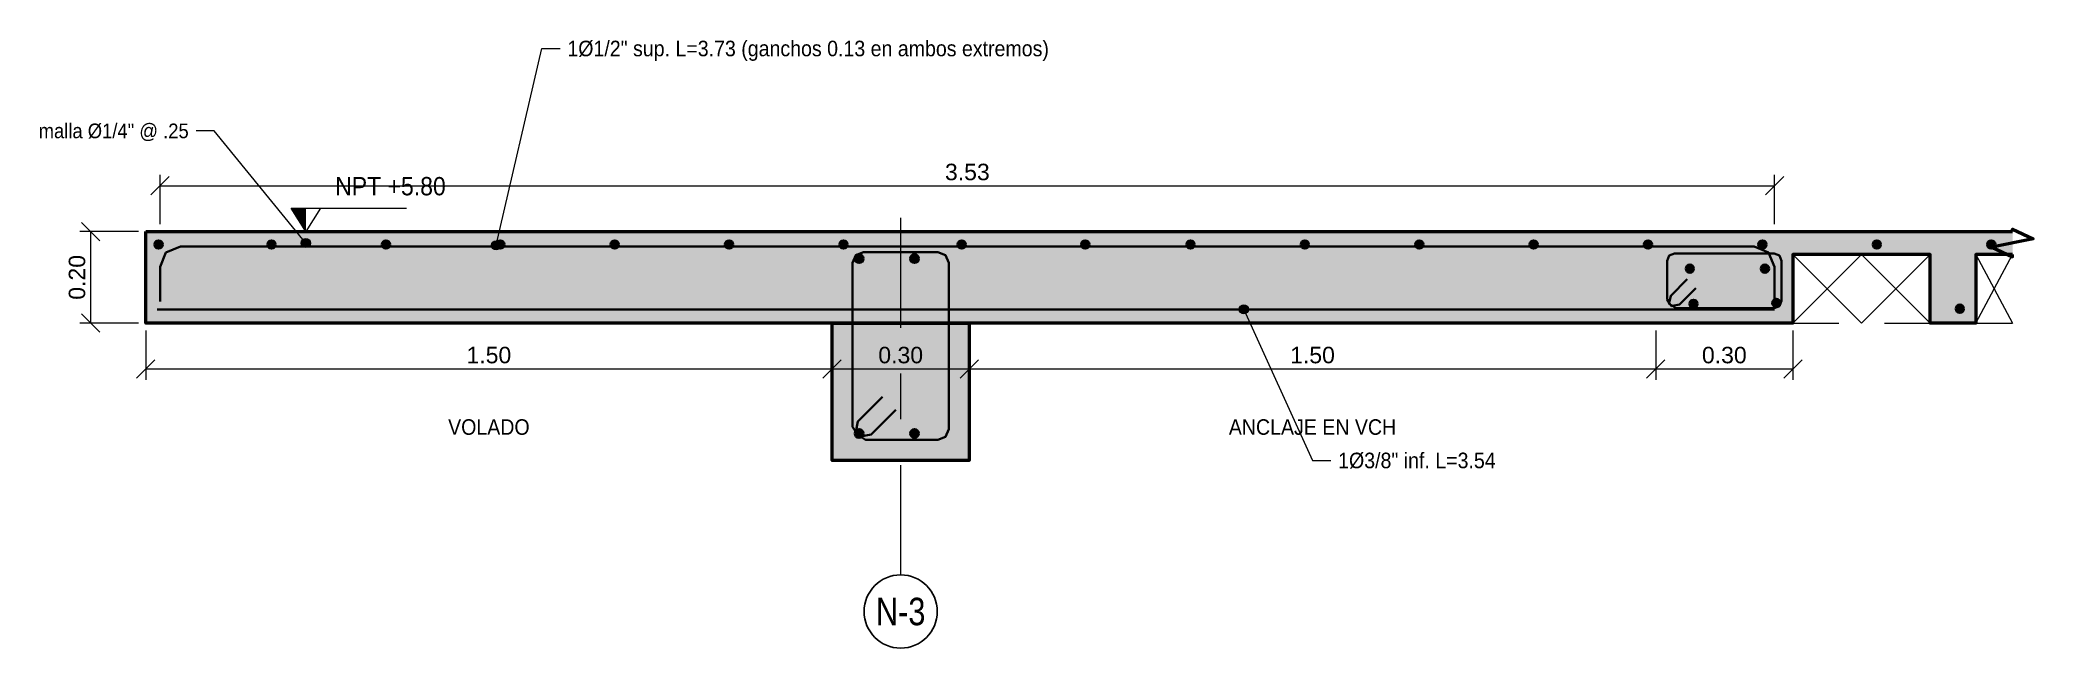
# Model space of a CAD drawing. Header units: metres. Extents: x -3 to 125, y -40 to 31.
# Drawn here: x 60.634 to 64.99, y -0.71 to 0.619 of the extents above; entities that cross this region are included whole.
import ezdxf
from ezdxf.enums import TextEntityAlignment as Align

# ---------------------------------------------------------------- set-up
doc = ezdxf.new("R2010")
doc.units = ezdxf.units.M
doc.linetypes.add('EJE20', pattern=[0.35, 0.24, -0.04, 0.03, -0.04])
doc.linetypes.add('OCULTA20', pattern=[0.09, 0.06, -0.03])
for name, color, linetype, lineweight in [('E-ACERO', 1, 'Continuous', 35), ('E-ACERO-TXT', 7, 'Continuous', 18), ('E-CORTE', 7, 'Continuous', 50), ('E-CORTE-ACH', 254, 'Continuous', 0), ('E-COTA', 7, 'Continuous', 13), ('E-EJES', 1, 'Continuous', 18), ('E-EJES-ID', 7, 'Continuous', 25), ('E-NIVEL', 7, 'Continuous', 18), ('E-PROYECCION', 8, 'Continuous', 18), ('E-TEXTO', 7, 'Continuous', 18)]:
    doc.layers.add(name, color=color, linetype=linetype, lineweight=lineweight)
doc.styles.add('ARIAL', font='arial.ttf')
doc.dimstyles.new('COTA20', dxfattribs={"dimtxt": 0.036, "dimasz": 0.024, "dimexe": 0.024, "dimexo": 0.016, "dimgap": 0.012, "dimtad": 1, "dimzin": 0, "dimdsep": 46, "dimtxsty": 'ARIAL', "dimtsz": 0.02, "dimcen": 2.5, "dimclrd": 7, "dimclre": 7, "dimclrt": 7, "dimazin": 3, "dimtfac": 1, "dimtmove": 2, "dimatfit": 3, "dimlwd": 13, "dimlwe": 13})

msp = doc.modelspace()

# ---------------------------------------------------------------- texts
at = {"layer": 'E-ACERO-TXT', "style": 'ARIAL', "width": 0.9}
for s, p in [('1Ø1/2" sup. L=3.73 (ganchos 0.13 en ambos extremos)', (61.7866, 0.6)), ('1Ø3/8" inf. L=3.54', (63.471, -0.3))]:
    msp.add_text(s, height=0.034, dxfattribs=at).set_placement(p, align=Align.MIDDLE_LEFT)
msp.add_text('malla Ø1/4" @ .25', height=0.032, dxfattribs=at).set_placement((60.959, 0.42), align=Align.MIDDLE_RIGHT)
at = {"layer": 'E-EJES-ID', "style": 'ARIAL', "width": 0.8}
msp.add_text('N-3', height=0.06, dxfattribs=at).set_placement((62.515, -0.63), align=Align.MIDDLE_CENTER)
at = {"layer": 'E-NIVEL', "style": 'ARIAL', "width": 0.9}
msp.add_text('NPT +5.80', height=0.04, dxfattribs=at).set_placement((61.279, 0.2672), align=Align.BOTTOM_LEFT)
at = {"layer": 'E-TEXTO', "style": 'ARIAL', "width": 0.9}
for s, p in [('VOLADO', (61.615, -0.21)), ('ANCLAJE EN VCH', (63.415, -0.21))]:
    msp.add_text(s, height=0.034, dxfattribs=at).set_placement(p, align=Align.TOP_CENTER)

# ---------------------------------------------------------------- dimensions: what is measured, and where the dimension line sits
at = {"layer": 'E-COTA'}
for base, p1, p2 in [((60.8963, 0.3), (60.8963, 0.2), (64.425, 0.2)), ((60.865, -0.1), (60.865, 0), (62.365, 0)), ((62.365, -0.1), (62.365, 0), (62.665, 0)), ((62.665, -0.1), (62.665, 0), (64.165, 0)), ((64.165, -0.1), (64.165, 0), (64.465, 0))]:
    msp.add_linear_dim(base=base, p1=p1, p2=p2, dimstyle='COTA20', override={"dimdec": 2}, dxfattribs=at).render()
msp.add_linear_dim(base=(60.745, 0), p1=(60.865, 0), p2=(60.865, 0.2), angle=90, dimstyle='COTA20', override={"dimdec": 2}, dxfattribs=at).render()

# ---------------------------------------------------------------- hatches: boundary and pattern name
at = {"layer": 'E-ACERO'}
h = msp.add_hatch(color=256, dxfattribs=at)
edge = h.paths.add_edge_path()
edge.add_arc((60.8931, 0.1718), 0.009, 0, 360)
h = msp.add_hatch(color=256, dxfattribs=at)
edge = h.paths.add_edge_path()
edge.add_arc((61.14, 0.1718), 0.009, 0, 360)
h = msp.add_hatch(color=256, dxfattribs=at)
edge = h.paths.add_edge_path()
edge.add_arc((61.39, 0.1718), 0.009, 0, 360)
h = msp.add_hatch(color=256, dxfattribs=at)
edge = h.paths.add_edge_path()
edge.add_arc((61.64, 0.1718), 0.009, 0, 360)
h = msp.add_hatch(color=256, dxfattribs=at)
edge = h.paths.add_edge_path()
edge.add_arc((61.89, 0.1718), 0.009, 0, 360)
h = msp.add_hatch(color=256, dxfattribs=at)
edge = h.paths.add_edge_path()
edge.add_arc((62.14, 0.1718), 0.009, 0, 360)
h = msp.add_hatch(color=256, dxfattribs=at)
edge = h.paths.add_edge_path()
edge.add_arc((62.39, 0.1718), 0.009, 0, 360)
h = msp.add_hatch(color=256, dxfattribs=at)
edge = h.paths.add_edge_path()
edge.add_arc((62.6483, 0.1718), 0.009, 0, 360)
h = msp.add_hatch(color=256, dxfattribs=at)
edge = h.paths.add_edge_path()
edge.add_arc((62.9183, 0.1718), 0.009, 0, 360)
h = msp.add_hatch(color=256, dxfattribs=at)
edge = h.paths.add_edge_path()
edge.add_arc((63.1483, 0.1718), 0.009, 0, 360)
h = msp.add_hatch(color=256, dxfattribs=at)
edge = h.paths.add_edge_path()
edge.add_arc((63.3983, 0.1718), 0.009, 0, 360)
h = msp.add_hatch(color=256, dxfattribs=at)
edge = h.paths.add_edge_path()
edge.add_arc((63.6483, 0.1718), 0.009, 0, 360)
h = msp.add_hatch(color=256, dxfattribs=at)
edge = h.paths.add_edge_path()
edge.add_arc((63.8983, 0.1718), 0.009, 0, 360)
h = msp.add_hatch(color=256, dxfattribs=at)
edge = h.paths.add_edge_path()
edge.add_arc((64.1483, 0.1718), 0.009, 0, 360)
h = msp.add_hatch(color=256, dxfattribs=at)
edge = h.paths.add_edge_path()
edge.add_arc((64.3983, 0.1718), 0.009, 0, 360)
h = msp.add_hatch(color=256, dxfattribs=at)
edge = h.paths.add_edge_path()
edge.add_arc((64.6483, 0.1718), 0.009, 0, 360)
h = msp.add_hatch(color=256, dxfattribs=at)
edge = h.paths.add_edge_path()
edge.add_arc((64.8983, 0.1718), 0.009, 0, 360)
h = msp.add_hatch(color=256, dxfattribs=at)
edge = h.paths.add_edge_path()
edge.add_arc((62.424, 0.1409), 0.00953, 0, 360)
h = msp.add_hatch(color=256, dxfattribs=at)
edge = h.paths.add_edge_path()
edge.add_arc((62.5453, 0.1409), 0.00953, 0, 360)
h = msp.add_hatch(color=256, dxfattribs=at)
edge = h.paths.add_edge_path()
edge.add_arc((64.2397, 0.1189), 0.009, 0, 360)
h = msp.add_hatch(color=256, dxfattribs=at)
edge = h.paths.add_edge_path()
edge.add_arc((64.4037, 0.1189), 0.009, 0, 360)
h = msp.add_hatch(color=256, dxfattribs=at)
edge = h.paths.add_edge_path()
edge.add_arc((64.2477, 0.0422), 0.009, 0, 360)
h = msp.add_hatch(color=256, dxfattribs=at)
edge = h.paths.add_edge_path()
edge.add_arc((64.4286, 0.0441), 0.009, 0, 360)
h = msp.add_hatch(color=256, dxfattribs=at)
edge = h.paths.add_edge_path()
edge.add_arc((64.8297, 0.0314), 0.009, 0, 360)
h = msp.add_hatch(color=256, dxfattribs=at)
edge = h.paths.add_edge_path()
edge.add_arc((62.424, -0.241), 0.00953, 0, 360)
h = msp.add_hatch(color=256, dxfattribs=at)
edge = h.paths.add_edge_path()
edge.add_arc((62.5453, -0.241), 0.00953, 0, 360)
at = {"layer": 'E-ACERO-TXT'}
h = msp.add_hatch(color=256, dxfattribs=at)
edge = h.paths.add_edge_path()
edge.add_arc((61.215, 0.175), 0.01, 0, 360)
h = msp.add_hatch(color=256, dxfattribs=at)
edge = h.paths.add_edge_path()
edge.add_arc((61.6306, 0.17), 0.01, 0, 360)
h = msp.add_hatch(color=256, dxfattribs=at)
edge = h.paths.add_edge_path()
edge.add_arc((63.265, 0.03), 0.01, 0, 360)
at = {"layer": 'E-CORTE-ACH'}
for points in [[(60.865, 0.2), (64.465, 0.2), (64.765, 0.2), (64.865, 0.2), (64.945, 0.2), (64.945, 0.15), (64.865, 0.15), (64.865, 0), (64.765, 0), (64.765, 0.15), (64.465, 0.15), (64.465, 0), (60.865, 0), (60.865, 0.15)], [(62.365, 0), (62.6649, 0), (62.665, 0), (62.665, 0), (62.665, -0.3), (62.665, -0.3), (62.6649, -0.3), (62.365, -0.3), (62.365, -0.3), (62.365, -0.3), (62.365, 0), (62.365, 0)]]:
    msp.add_hatch(color=256, dxfattribs=at).paths.add_polyline_path(points)
at = {"layer": 'E-NIVEL'}
msp.add_hatch(color=7, dxfattribs=at).paths.add_polyline_path([(61.215, 0.2), (61.183, 0.2512), (61.215, 0.2512)])

# ---------------------------------------------------------------- linework, layer by layer
at = {"layer": 'E-ACERO'}
for points in [[(60.8963, 0.0473), (60.8963, 0.1228), (60.9093, 0.1543), (60.9408, 0.1673), (64.3805, 0.1673), (64.4119, 0.1543), (64.425, 0.1228), (64.425, 0.0473)], [(62.4275, -0.248), (62.4383, -0.2552), (62.5964, -0.2552), (62.6132, -0.2483), (62.6202, -0.2314), (62.6202, 0.1314), (62.6132, 0.1483), (62.5964, 0.1552), (62.4335, 0.1552), (62.4167, 0.1483), (62.4097, 0.1314), (62.4097, -0.2267), (62.4169, -0.2374)], [(62.4275, -0.248), (62.4383, -0.2552), (62.5964, -0.2552), (62.6132, -0.2483), (62.6202, -0.2314), (62.6202, 0.1314), (62.6132, 0.1483), (62.5964, 0.1552), (62.4335, 0.1552), (62.4167, 0.1483), (62.4097, 0.1314), (62.4097, -0.2267), (62.4169, -0.2374)], [(62.4275, -0.248), (62.4383, -0.2552), (62.5964, -0.2552), (62.6132, -0.2483), (62.6202, -0.2314), (62.6202, 0.1314), (62.6132, 0.1483), (62.5964, 0.1552), (62.4335, 0.1552), (62.4167, 0.1483), (62.4097, 0.1314), (62.4097, -0.2267), (62.4169, -0.2374)], [(62.4275, -0.248), (62.4383, -0.2552), (62.5964, -0.2552), (62.6132, -0.2483), (62.6202, -0.2314), (62.6202, 0.1314), (62.6132, 0.1483), (62.5964, 0.1552), (62.4335, 0.1552), (62.4167, 0.1483), (62.4097, 0.1314), (62.4097, -0.2267), (62.4169, -0.2374)], [(62.4275, -0.248), (62.4383, -0.2552), (62.5964, -0.2552), (62.6132, -0.2483), (62.6202, -0.2314), (62.6202, 0.1314), (62.6132, 0.1483), (62.5964, 0.1552), (62.4335, 0.1552), (62.4167, 0.1483), (62.4097, 0.1314), (62.4097, -0.2267), (62.4169, -0.2374)], [(62.4275, -0.248), (62.4383, -0.2552), (62.5964, -0.2552), (62.6132, -0.2483), (62.6202, -0.2314), (62.6202, 0.1314), (62.6132, 0.1483), (62.5964, 0.1552), (62.4335, 0.1552), (62.4167, 0.1483), (62.4097, 0.1314), (62.4097, -0.2267), (62.4169, -0.2374)], [(62.4275, -0.248), (62.4383, -0.2552), (62.5964, -0.2552), (62.6132, -0.2483), (62.6202, -0.2314), (62.6202, 0.1314), (62.6132, 0.1483), (62.5964, 0.1552), (62.4335, 0.1552), (62.4167, 0.1483), (62.4097, 0.1314), (62.4097, -0.2267), (62.4169, -0.2374)], [(62.4275, -0.248), (62.4383, -0.2552), (62.5964, -0.2552), (62.6132, -0.2483), (62.6202, -0.2314), (62.6202, 0.1314), (62.6132, 0.1483), (62.5964, 0.1552), (62.4335, 0.1552), (62.4167, 0.1483), (62.4097, 0.1314), (62.4097, -0.2267), (62.4169, -0.2374)], [(62.4275, -0.248), (62.4383, -0.2552), (62.5964, -0.2552), (62.6132, -0.2483), (62.6202, -0.2314), (62.6202, 0.1314), (62.6132, 0.1483), (62.5964, 0.1552), (62.4335, 0.1552), (62.4167, 0.1483), (62.4097, 0.1314), (62.4097, -0.2267), (62.4169, -0.2374)], [(62.4275, -0.248), (62.4383, -0.2552), (62.5964, -0.2552), (62.6132, -0.2483), (62.6202, -0.2314), (62.6202, 0.1314), (62.6132, 0.1483), (62.5964, 0.1552), (62.4335, 0.1552), (62.4167, 0.1483), (62.4097, 0.1314), (62.4097, -0.2267), (62.4169, -0.2374)], [(62.4275, -0.248), (62.4383, -0.2552), (62.5964, -0.2552), (62.6132, -0.2483), (62.6202, -0.2314), (62.6202, 0.1314), (62.6132, 0.1483), (62.5964, 0.1552), (62.4335, 0.1552), (62.4167, 0.1483), (62.4097, 0.1314), (62.4097, -0.2267), (62.4169, -0.2374)], [(62.4275, -0.248), (62.4383, -0.2552), (62.5964, -0.2552), (62.6132, -0.2483), (62.6202, -0.2314), (62.6202, 0.1314), (62.6132, 0.1483), (62.5964, 0.1552), (62.4335, 0.1552), (62.4167, 0.1483), (62.4097, 0.1314), (62.4097, -0.2267), (62.4169, -0.2374)], [(62.4275, -0.248), (62.4383, -0.2552), (62.5964, -0.2552), (62.6132, -0.2483), (62.6202, -0.2314), (62.6202, 0.1314), (62.6132, 0.1483), (62.5964, 0.1552), (62.4335, 0.1552), (62.4167, 0.1483), (62.4097, 0.1314), (62.4097, -0.2267), (62.4169, -0.2374)], [(62.4275, -0.248), (62.4383, -0.2552), (62.5964, -0.2552), (62.6132, -0.2483), (62.6202, -0.2314), (62.6202, 0.1314), (62.6132, 0.1483), (62.5964, 0.1552), (62.4335, 0.1552), (62.4167, 0.1483), (62.4097, 0.1314), (62.4097, -0.2267), (62.4169, -0.2374)], [(62.4275, -0.248), (62.4383, -0.2552), (62.5964, -0.2552), (62.6132, -0.2483), (62.6202, -0.2314), (62.6202, 0.1314), (62.6132, 0.1483), (62.5964, 0.1552), (62.4335, 0.1552), (62.4167, 0.1483), (62.4097, 0.1314), (62.4097, -0.2267), (62.4169, -0.2374)], [(64.2018, 0.0375), (64.209, 0.0327), (64.4241, 0.0327), (64.4353, 0.0373), (64.44, 0.0486), (64.44, 0.1361), (64.4353, 0.1474), (64.4241, 0.152), (64.2058, 0.152), (64.1946, 0.1474), (64.19, 0.1361), (64.19, 0.0518), (64.1948, 0.0446)], [(64.2018, 0.0375), (64.209, 0.0327), (64.4241, 0.0327), (64.4353, 0.0373), (64.44, 0.0486), (64.44, 0.1361), (64.4353, 0.1474), (64.4241, 0.152), (64.2058, 0.152), (64.1946, 0.1474), (64.19, 0.1361), (64.19, 0.0518), (64.1948, 0.0446)], [(64.2337, 0.0957), (64.1978, 0.0598), (64.1948, 0.0446)], [(64.2337, 0.0957), (64.1978, 0.0598), (64.1948, 0.0446)], [(64.1948, 0.0446), (64.1943, 0.0425), (64.1976, 0.0403)], [(64.1948, 0.0446), (64.1943, 0.0425), (64.1976, 0.0403)], [(64.1948, 0.0446), (64.1976, 0.0403)], [(64.1948, 0.0446), (64.1976, 0.0403)], [(64.2018, 0.0375), (64.2171, 0.0405), (64.253, 0.0764)], [(64.2018, 0.0375), (64.2171, 0.0405), (64.253, 0.0764)], [(60.89, 0.0298), (64.425, 0.0298)], [(64.1976, 0.0403), (64.2018, 0.0375)], [(64.1976, 0.0403), (64.1998, 0.0371), (64.2018, 0.0375)], [(64.1976, 0.0403), (64.2018, 0.0375)], [(64.1976, 0.0403), (64.1998, 0.0371), (64.2018, 0.0375)], [(62.4753, -0.1607), (62.4215, -0.2146), (62.4169, -0.2374)], [(62.4753, -0.1607), (62.4215, -0.2146), (62.4169, -0.2374)], [(62.4753, -0.1607), (62.4215, -0.2146), (62.4169, -0.2374)], [(62.4753, -0.1607), (62.4215, -0.2146), (62.4169, -0.2374)], [(62.4753, -0.1607), (62.4215, -0.2146), (62.4169, -0.2374)], [(62.4753, -0.1607), (62.4215, -0.2146), (62.4169, -0.2374)], [(62.4753, -0.1607), (62.4215, -0.2146), (62.4169, -0.2374)], [(62.4753, -0.1607), (62.4215, -0.2146), (62.4169, -0.2374)], [(62.4753, -0.1607), (62.4215, -0.2146), (62.4169, -0.2374)], [(62.4753, -0.1607), (62.4215, -0.2146), (62.4169, -0.2374)], [(62.4753, -0.1607), (62.4215, -0.2146), (62.4169, -0.2374)], [(62.4753, -0.1607), (62.4215, -0.2146), (62.4169, -0.2374)], [(62.4753, -0.1607), (62.4215, -0.2146), (62.4169, -0.2374)], [(62.4753, -0.1607), (62.4215, -0.2146), (62.4169, -0.2374)], [(62.4753, -0.1607), (62.4215, -0.2146), (62.4169, -0.2374)], [(62.4275, -0.248), (62.4504, -0.2435), (62.5043, -0.1896)], [(62.4275, -0.248), (62.4504, -0.2435), (62.5043, -0.1896)], [(62.4275, -0.248), (62.4504, -0.2435), (62.5043, -0.1896)], [(62.4275, -0.248), (62.4504, -0.2435), (62.5043, -0.1896)], [(62.4275, -0.248), (62.4504, -0.2435), (62.5043, -0.1896)], [(62.4275, -0.248), (62.4504, -0.2435), (62.5043, -0.1896)], [(62.4275, -0.248), (62.4504, -0.2435), (62.5043, -0.1896)], [(62.4275, -0.248), (62.4504, -0.2435), (62.5043, -0.1896)], [(62.4275, -0.248), (62.4504, -0.2435), (62.5043, -0.1896)], [(62.4275, -0.248), (62.4504, -0.2435), (62.5043, -0.1896)], [(62.4275, -0.248), (62.4504, -0.2435), (62.5043, -0.1896)], [(62.4275, -0.248), (62.4504, -0.2435), (62.5043, -0.1896)], [(62.4275, -0.248), (62.4504, -0.2435), (62.5043, -0.1896)], [(62.4275, -0.248), (62.4504, -0.2435), (62.5043, -0.1896)], [(62.4275, -0.248), (62.4504, -0.2435), (62.5043, -0.1896)], [(62.4169, -0.2374), (62.4163, -0.2405), (62.4212, -0.2438)], [(62.4169, -0.2374), (62.4163, -0.2405), (62.4212, -0.2438)], [(62.4169, -0.2374), (62.4163, -0.2405), (62.4212, -0.2438)], [(62.4169, -0.2374), (62.4163, -0.2405), (62.4212, -0.2438)], [(62.4169, -0.2374), (62.4163, -0.2405), (62.4212, -0.2438)], [(62.4169, -0.2374), (62.4163, -0.2405), (62.4212, -0.2438)], [(62.4169, -0.2374), (62.4163, -0.2405), (62.4212, -0.2438)], [(62.4169, -0.2374), (62.4163, -0.2405), (62.4212, -0.2438)], [(62.4169, -0.2374), (62.4163, -0.2405), (62.4212, -0.2438)], [(62.4169, -0.2374), (62.4163, -0.2405), (62.4212, -0.2438)], [(62.4169, -0.2374), (62.4163, -0.2405), (62.4212, -0.2438)], [(62.4169, -0.2374), (62.4163, -0.2405), (62.4212, -0.2438)], [(62.4169, -0.2374), (62.4163, -0.2405), (62.4212, -0.2438)], [(62.4169, -0.2374), (62.4163, -0.2405), (62.4212, -0.2438)], [(62.4169, -0.2374), (62.4163, -0.2405), (62.4212, -0.2438)], [(62.4169, -0.2374), (62.4212, -0.2438)], [(62.4169, -0.2374), (62.4212, -0.2438)], [(62.4169, -0.2374), (62.4212, -0.2438)], [(62.4169, -0.2374), (62.4212, -0.2438)], [(62.4169, -0.2374), (62.4212, -0.2438)], [(62.4169, -0.2374), (62.4212, -0.2438)], [(62.4169, -0.2374), (62.4212, -0.2438)], [(62.4169, -0.2374), (62.4212, -0.2438)], [(62.4169, -0.2374), (62.4212, -0.2438)], [(62.4169, -0.2374), (62.4212, -0.2438)], [(62.4169, -0.2374), (62.4212, -0.2438)], [(62.4169, -0.2374), (62.4212, -0.2438)], [(62.4169, -0.2374), (62.4212, -0.2438)], [(62.4169, -0.2374), (62.4212, -0.2438)], [(62.4169, -0.2374), (62.4212, -0.2438)], [(62.4212, -0.2438), (62.4275, -0.248)], [(62.4212, -0.2438), (62.4244, -0.2487), (62.4275, -0.248)], [(62.4212, -0.2438), (62.4275, -0.248)], [(62.4212, -0.2438), (62.4244, -0.2487), (62.4275, -0.248)], [(62.4212, -0.2438), (62.4275, -0.248)], [(62.4212, -0.2438), (62.4244, -0.2487), (62.4275, -0.248)], [(62.4212, -0.2438), (62.4275, -0.248)], [(62.4212, -0.2438), (62.4244, -0.2487), (62.4275, -0.248)], [(62.4212, -0.2438), (62.4275, -0.248)], [(62.4212, -0.2438), (62.4244, -0.2487), (62.4275, -0.248)], [(62.4212, -0.2438), (62.4275, -0.248)], [(62.4212, -0.2438), (62.4244, -0.2487), (62.4275, -0.248)], [(62.4212, -0.2438), (62.4275, -0.248)], [(62.4212, -0.2438), (62.4244, -0.2487), (62.4275, -0.248)], [(62.4212, -0.2438), (62.4275, -0.248)], [(62.4212, -0.2438), (62.4244, -0.2487), (62.4275, -0.248)], [(62.4212, -0.2438), (62.4275, -0.248)], [(62.4212, -0.2438), (62.4244, -0.2487), (62.4275, -0.248)], [(62.4212, -0.2438), (62.4275, -0.248)], [(62.4212, -0.2438), (62.4244, -0.2487), (62.4275, -0.248)], [(62.4212, -0.2438), (62.4275, -0.248)], [(62.4212, -0.2438), (62.4244, -0.2487), (62.4275, -0.248)], [(62.4212, -0.2438), (62.4275, -0.248)], [(62.4212, -0.2438), (62.4244, -0.2487), (62.4275, -0.248)], [(62.4212, -0.2438), (62.4275, -0.248)], [(62.4212, -0.2438), (62.4244, -0.2487), (62.4275, -0.248)], [(62.4212, -0.2438), (62.4275, -0.248)], [(62.4212, -0.2438), (62.4244, -0.2487), (62.4275, -0.248)], [(62.4212, -0.2438), (62.4275, -0.248)], [(62.4212, -0.2438), (62.4244, -0.2487), (62.4275, -0.248)]]:
    msp.add_lwpolyline(points, dxfattribs=at)
for centre, radius in [((60.8931, 0.1718), 0.009), ((61.14, 0.1718), 0.009), ((61.39, 0.1718), 0.009), ((61.64, 0.1718), 0.009), ((61.89, 0.1718), 0.009), ((62.14, 0.1718), 0.009), ((62.39, 0.1718), 0.009), ((62.6483, 0.1718), 0.009), ((62.9183, 0.1718), 0.009), ((63.1483, 0.1718), 0.009), ((63.3983, 0.1718), 0.009), ((63.6483, 0.1718), 0.009), ((63.8983, 0.1718), 0.009), ((64.1483, 0.1718), 0.009), ((64.3983, 0.1718), 0.009), ((64.6483, 0.1718), 0.009), ((64.8983, 0.1718), 0.009), ((62.424, 0.1409), 0.00953), ((62.5453, 0.1409), 0.00953), ((64.2397, 0.1189), 0.009), ((64.4037, 0.1189), 0.009), ((64.2477, 0.0422), 0.009), ((64.4286, 0.0441), 0.009), ((64.8297, 0.0314), 0.009), ((62.424, -0.241), 0.00953), ((62.5453, -0.241), 0.00953)]:
    msp.add_circle(centre, radius, dxfattribs=at)
at = {"layer": 'E-ACERO-TXT'}
for points in [[(61.6306, 0.17), (61.7306, 0.6), (61.7706, 0.6)], [(61.215, 0.175), (61.015, 0.42), (60.975, 0.42)], [(63.265, 0.03), (63.415, -0.3), (63.455, -0.3)]]:
    msp.add_lwpolyline(points, dxfattribs=at)
for centre in [(61.215, 0.175), (61.6306, 0.17), (63.265, 0.03)]:
    msp.add_circle(centre, 0.01, dxfattribs=at)
at = {"layer": 'E-CORTE'}
for points in [[(60.865, 0.2), (64.465, 0.2), (64.765, 0.2), (64.865, 0.2), (64.9449, 0.2)], [(64.9449, 0.15), (64.865, 0.15), (64.865, 0), (64.765, 0), (64.765, 0.15), (64.465, 0.15), (64.465, 0), (60.865, 0), (60.865, 0.15), (60.865, 0.2)], [(64.9449, 0.2), (64.9449, 0.205), (64.9899, 0.184), (64.8999, 0.166), (64.9449, 0.145), (64.9449, 0.15)], [(62.365, 0), (62.6649, 0), (62.665, 0), (62.665, 0), (62.665, -0.3), (62.665, -0.3), (62.6649, -0.3), (62.365, -0.3), (62.365, -0.3), (62.365, -0.3), (62.365, 0), (62.365, 0), (62.365, 0)]]:
    msp.add_lwpolyline(points, dxfattribs=at)
at = {"layer": 'E-EJES', "linetype": 'EJE20'}
msp.add_line((62.515, -0.55), (62.515, 0.25), dxfattribs=at)
at = {"layer": 'E-EJES-ID'}
msp.add_circle((62.515, -0.63), 0.08, dxfattribs=at)
at = {"layer": 'E-NIVEL'}
msp.add_line((61.183, 0.2512), (61.435, 0.2512), dxfattribs=at)
msp.add_lwpolyline([(61.215, 0.2), (61.183, 0.2512), (61.247, 0.2512)], close=True, dxfattribs=at)
at = {"layer": 'E-PROYECCION'}
for p, q in [((64.465, 0.15), (64.765, 0.15)), ((64.465, 0), (64.465, 0.15)), ((64.465, 0), (64.615, 0.15)), ((64.465, 0.15), (64.615, 0)), ((64.615, 0), (64.765, 0.15)), ((64.615, 0.15), (64.765, 0)), ((64.765, 0), (64.765, 0.15)), ((64.865, 0.15), (64.945, 0.15)), ((64.865, 0), (64.865, 0.15)), ((64.865, 0), (64.945, 0.15)), ((64.865, 0.15), (64.945, 0))]:
    msp.add_line(p, q, dxfattribs=at)
at = {"layer": 'E-PROYECCION', "linetype": 'OCULTA20'}
for p, q in [((64.465, 0), (64.765, 0)), ((64.865, 0), (64.945, 0))]:
    msp.add_line(p, q, dxfattribs=at)

msp.set_redraw_order([(e.dxf.handle, doc.entitydb.next_handle()) for e in msp.query("TEXT MTEXT ATTDEF DIMENSION ARC_DIMENSION")])  # texts and dimensions are drawn at this point

doc.saveas('drawing.dxf')
